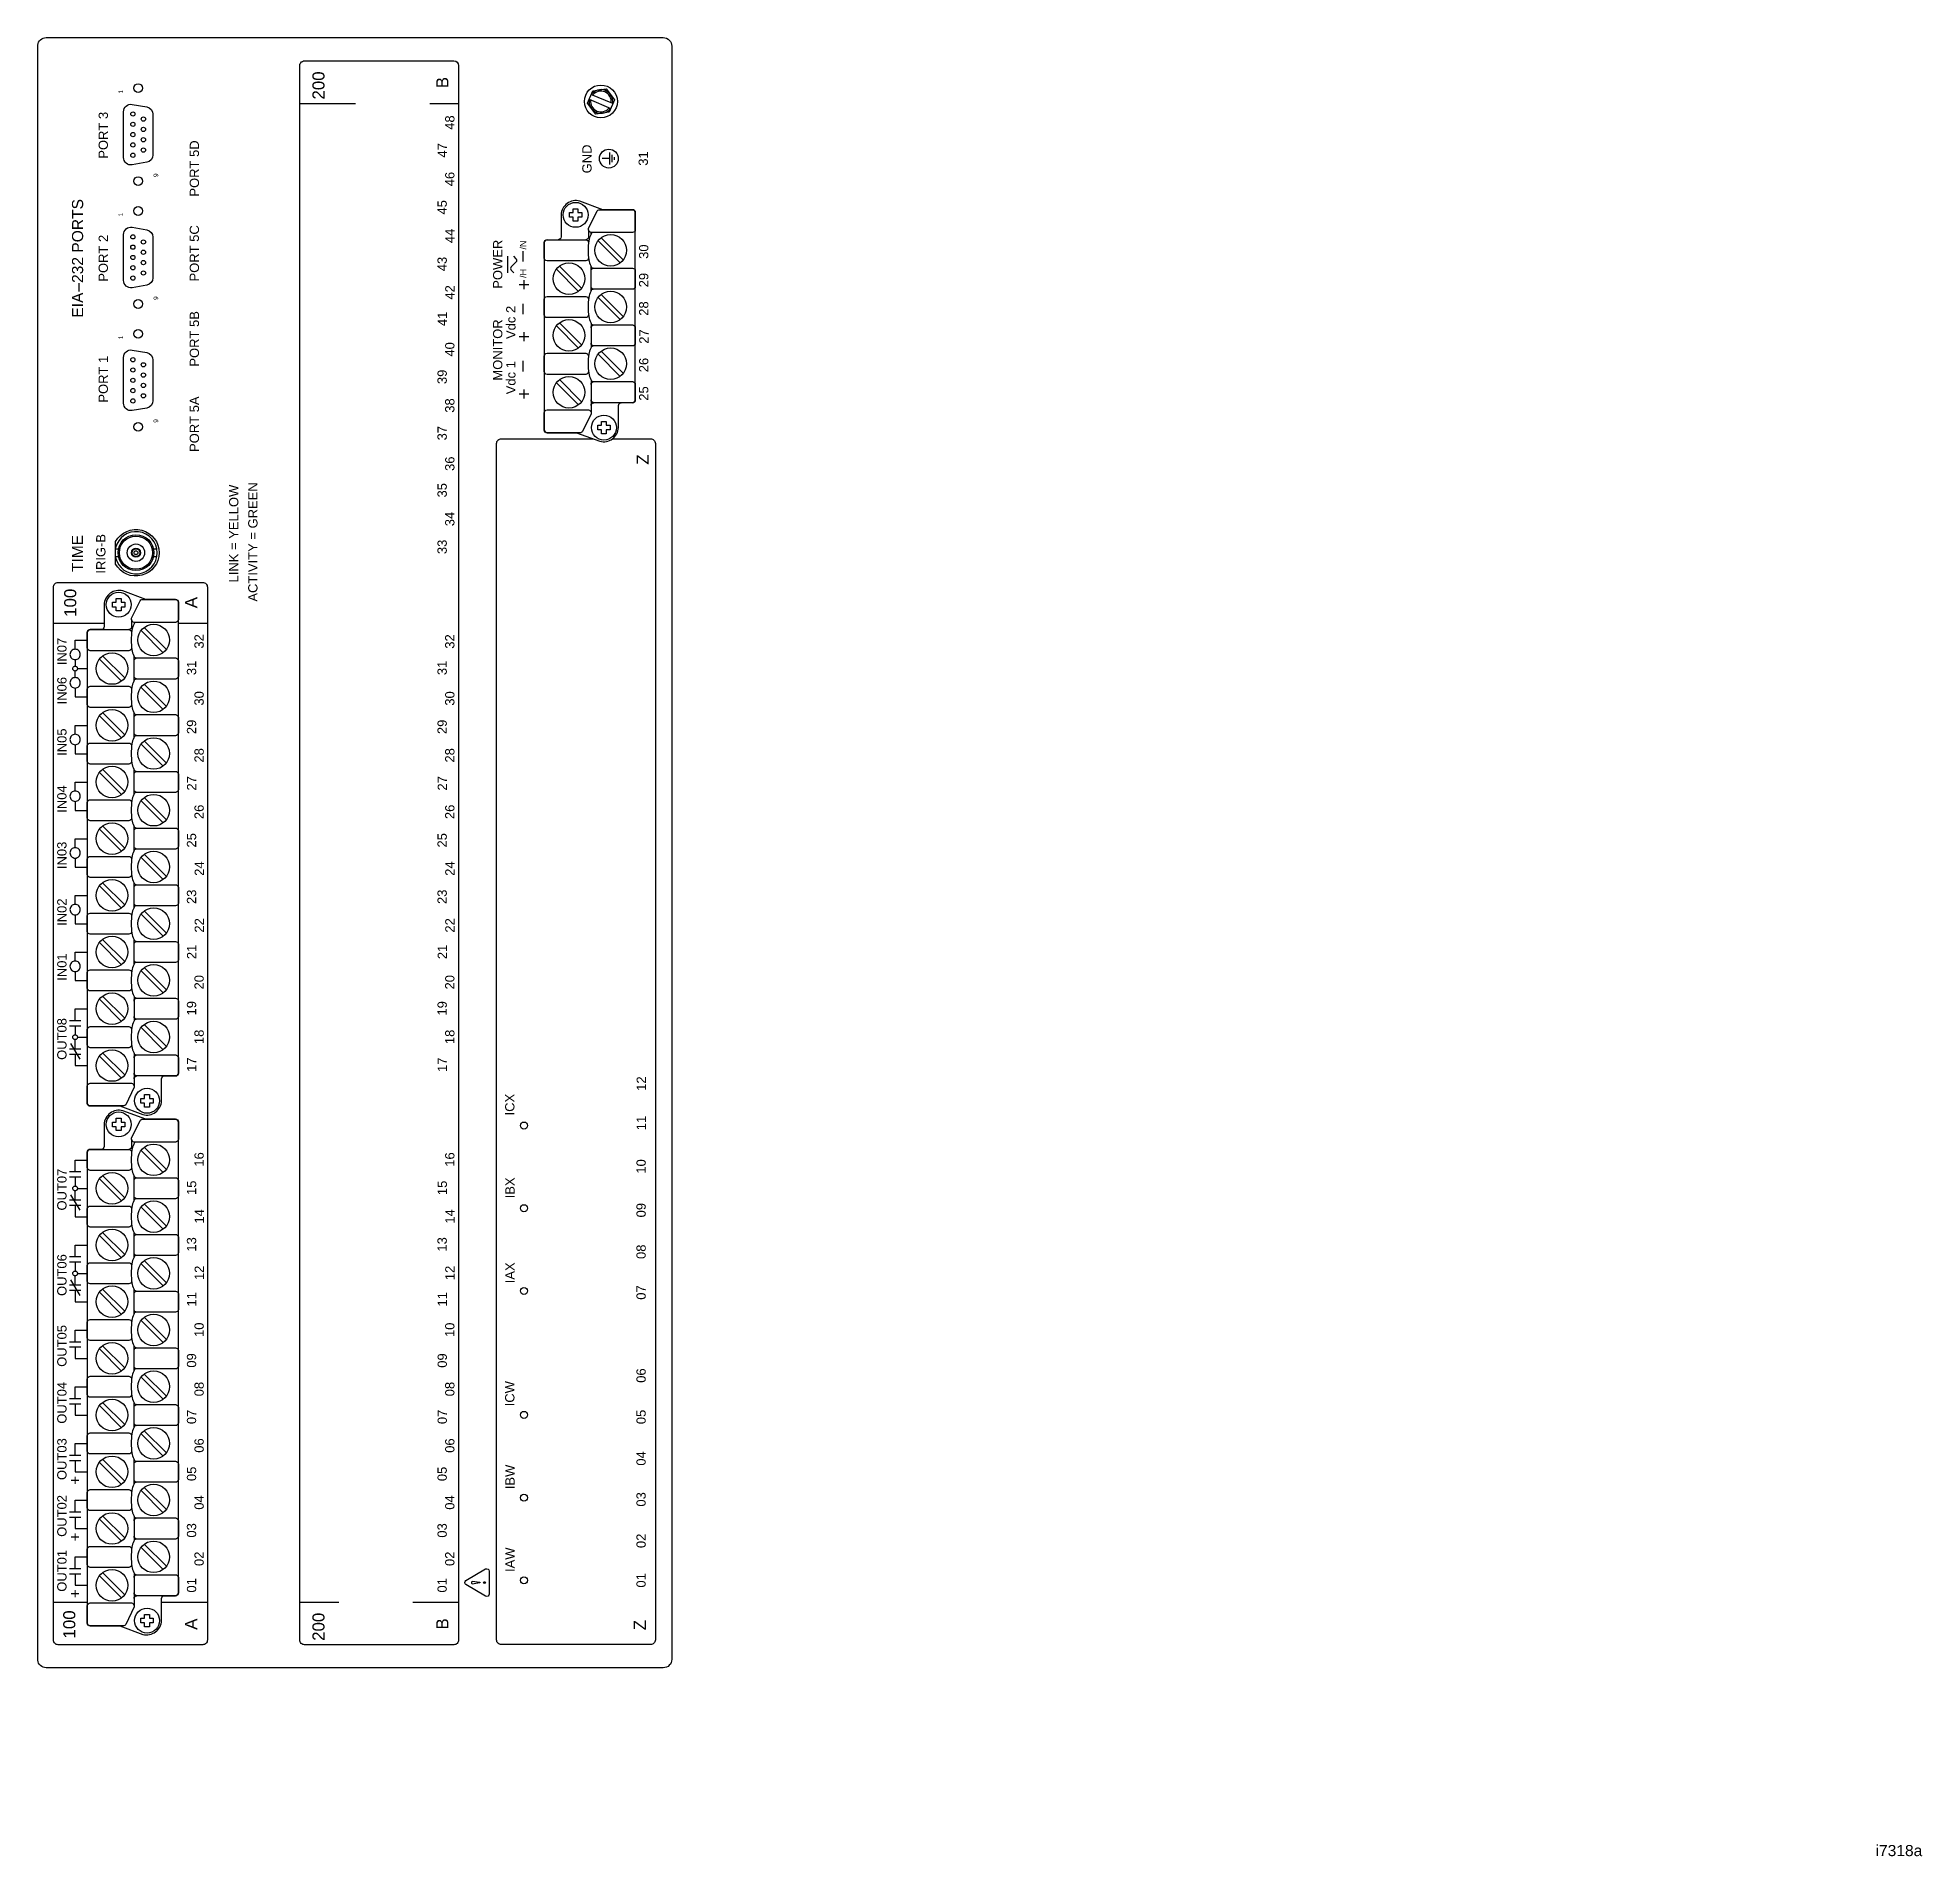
# Model space of a CAD drawing. Extents: x 1 to 47, y 1 to 35.
# Drawn here: x 27.06 to 47, y 1 to 20.24 of the extents above; entities that cross this region are included whole.
import ezdxf
from ezdxf.enums import TextEntityAlignment as Align

# ---------------------------------------------------------------- set-up
doc = ezdxf.new("R2010")
doc.units = 0
doc.header["$MEASUREMENT"] = 0
doc.layers.add('6.00_____[DWG]', color=7, linetype='CONTINUOUS')
doc.styles.add('Arial', font='arial.ttf')

msp = doc.modelspace()

# ---------------------------------------------------------------- texts
at = {"layer": '6.00_____[DWG]', "style": 'Arial'}
for s, height, p in [('200', 0.1278, (30.092, 19.588)), ('B', 0.128, (31.403, 19.708)), ('1', 0.0492, (27.961, 19.651)), ('PORT 3', 0.0983, (27.8, 18.962)), ('48', 0.0983, (31.467, 19.268)), ('PORT 5D', 0.0983, (28.764, 18.561)), ('47', 0.0983, (31.388, 18.974)), ('GND', 0.0983, (32.918, 18.807)), ('31', 0.0983, (33.514, 18.888)), ('9', 0.0492, (28.332, 18.768)), ('46', 0.0983, (31.467, 18.67)), ('232 PORTS', 0.118, (27.538, 17.647)), ('1', 0.0492, (27.961, 18.351)), ('45', 0.0983, (31.386, 18.371)), ('PORT 2', 0.0983, (27.8, 17.661)), ('PORT 5C', 0.0983, (28.764, 17.663)), ('44', 0.0983, (31.468, 18.068)), ('POWER', 0.0983, (31.974, 17.586)), ('/N', 0.0688, (32.228, 18.001)), ('–', 0.147, (32.246, 17.871)), ('30', 0.0983, (33.519, 17.902)), ('43', 0.0983, (31.386, 17.771)), ('/H', 0.0688, (32.228, 17.7)), ('–', 0.118, (27.538, 17.556)), ('42', 0.0983, (31.468, 17.471)), ('+', 0.147, (32.275, 17.57)), ('29', 0.0983, (33.519, 17.601)), ('EIA', 0.118, (27.538, 17.28)), ('9', 0.0492, (28.332, 17.468)), ('Vdc 2', 0.0983, (32.113, 17.054)), ('–', 0.147, (32.246, 17.315)), ('28', 0.0983, (33.519, 17.3)), ('PORT 5B', 0.0983, (28.764, 16.762)), ('41', 0.0983, (31.388, 17.191)), ('MONITOR', 0.0983, (31.974, 16.614)), ('1', 0.0492, (27.961, 17.051)), ('40', 0.0983, (31.467, 16.868)), ('+', 0.147, (32.275, 17.018)), ('27', 0.0983, (33.521, 17.004)), ('PORT 1', 0.0983, (27.8, 16.381)), ('Vdc 1', 0.0983, (32.113, 16.469)), ('–', 0.147, (32.246, 16.71)), ('26', 0.0983, (33.519, 16.702)), ('39', 0.0983, (31.386, 16.577)), ('PORT 5A', 0.0983, (28.764, 15.859)), ('38', 0.0983, (31.467, 16.274)), ('+', 0.147, (32.275, 16.413)), ('25', 0.0983, (33.519, 16.401)), ('9', 0.0492, (28.332, 16.168)), ('37', 0.0983, (31.386, 15.981)), ('36', 0.0983, (31.467, 15.658)), ('Z', 0.128, (33.524, 15.724)), ('LINK = YELLOW', 0.09833, (29.181, 14.478)), ('ACTIVITY = GREEN', 0.09833, (29.383, 14.275)), ('35', 0.0983, (31.386, 15.377)), ('34', 0.0983, (31.467, 15.073)), ('TIME', 0.118, (27.537, 14.588)), ('IRIG-B', 0.0983, (27.774, 14.571)), ('33', 0.0983, (31.386, 14.778)), ('100', 0.1278, (27.465, 14.114)), ('A', 0.128, (28.745, 14.205)), ('IN07', 0.0983, (27.362, 13.602)), ('32', 0.0983, (28.814, 13.778)), ('32', 0.0983, (31.467, 13.777)), ('31', 0.0983, (28.734, 13.497)), ('31', 0.0983, (31.386, 13.497)), ('IN06', 0.0983, (27.362, 13.188)), ('30', 0.0983, (28.814, 13.175)), ('30', 0.0983, (31.467, 13.174)), ('29', 0.0983, (28.734, 12.873)), ('29', 0.0983, (31.386, 12.873)), ('IN05', 0.0983, (27.362, 12.643)), ('28', 0.0983, (28.814, 12.572)), ('28', 0.0983, (31.467, 12.572)), ('27', 0.0983, (28.735, 12.276)), ('27', 0.0983, (31.388, 12.276)), ('IN04', 0.0983, (27.362, 12.041)), ('26', 0.0983, (28.814, 11.974)), ('26', 0.0983, (31.467, 11.974)), ('25', 0.0983, (28.734, 11.673)), ('25', 0.0983, (31.386, 11.673)), ('IN03', 0.0983, (27.362, 11.445)), ('24', 0.0983, (28.816, 11.374)), ('24', 0.0983, (31.468, 11.374)), ('23', 0.0983, (28.734, 11.075)), ('23', 0.0983, (31.386, 11.075)), ('IN02', 0.0983, (27.362, 10.844)), ('22', 0.0983, (28.816, 10.773)), ('22', 0.0983, (31.468, 10.773)), ('21', 0.0983, (28.735, 10.492)), ('21', 0.0983, (31.388, 10.492)), ('IN01', 0.0983, (27.362, 10.263)), ('20', 0.0983, (28.814, 10.171)), ('20', 0.0983, (31.467, 10.171)), ('19', 0.0983, (28.734, 9.896)), ('19', 0.0983, (31.386, 9.895)), ('OUT08', 0.0983, (27.362, 9.426)), ('18', 0.0983, (28.814, 9.593)), ('18', 0.0983, (31.467, 9.593)), ('17', 0.0983, (28.735, 9.299)), ('17', 0.0983, (31.388, 9.298)), ('12', 0.0983, (33.493, 9.099)), ('ICX', 0.0983, (32.102, 8.838)), ('11', 0.0983, (33.493, 8.681)), ('16', 0.0983, (28.814, 8.296)), ('16', 0.0983, (31.467, 8.295)), ('OUT07', 0.0983, (27.362, 7.832)), ('IBX', 0.0983, (32.104, 7.961)), ('10', 0.0983, (33.491, 8.222)), ('15', 0.0983, (28.734, 7.996)), ('15', 0.0983, (31.387, 7.995)), ('14', 0.0983, (28.816, 7.694)), ('14', 0.0983, (31.468, 7.693)), ('09', 0.0983, (33.491, 7.759)), ('13', 0.0983, (28.734, 7.397)), ('13', 0.0983, (31.386, 7.397)), ('08', 0.0983, (33.491, 7.319)), ('OUT06', 0.0983, (27.362, 6.928)), ('12', 0.0983, (28.816, 7.096)), ('12', 0.0983, (31.468, 7.095)), ('IAX', 0.0983, (32.104, 7.062)), ('07', 0.0983, (33.491, 6.888)), ('11', 0.0983, (28.735, 6.816)), ('11', 0.0983, (31.388, 6.816)), ('OUT05', 0.0983, (27.362, 6.178)), ('10', 0.0983, (28.814, 6.494)), ('10', 0.0983, (31.467, 6.493)), ('09', 0.0983, (28.734, 6.169)), ('09', 0.0983, (31.387, 6.168)), ('OUT04', 0.0983, (27.362, 5.576)), ('08', 0.0983, (28.814, 5.866)), ('08', 0.0983, (31.467, 5.866)), ('ICW', 0.0983, (32.102, 5.76)), ('06', 0.0983, (33.491, 6.009)), ('07', 0.0983, (28.734, 5.572)), ('07', 0.0983, (31.387, 5.572)), ('05', 0.0983, (33.491, 5.571)), ('OUT03', 0.0983, (27.362, 4.98)), ('06', 0.0983, (28.814, 5.269)), ('06', 0.0983, (31.467, 5.268)), ('04', 0.0983, (33.491, 5.132)), ('+', 0.118, (27.51, 4.929)), ('05', 0.0983, (28.734, 4.969)), ('05', 0.0983, (31.386, 4.968)), ('IBW', 0.0983, (32.104, 4.883)), ('OUT02', 0.0983, (27.362, 4.379)), ('04', 0.0983, (28.814, 4.666)), ('04', 0.0983, (31.467, 4.666)), ('03', 0.0983, (33.491, 4.699)), ('+', 0.118, (27.51, 4.329)), ('03', 0.0983, (28.734, 4.371)), ('03', 0.0983, (31.386, 4.37)), ('02', 0.0983, (33.491, 4.26)), ('OUT01', 0.0983, (27.362, 3.798)), ('02', 0.0983, (28.814, 4.07)), ('02', 0.0983, (31.467, 4.07)), ('IAW', 0.0983, (32.104, 4.007)), ('+', 0.118, (27.51, 3.729)), ('01', 0.0983, (28.734, 3.789)), ('01', 0.0983, (31.386, 3.789)), ('01', 0.0983, (33.491, 3.842)), ('100', 0.1278, (27.455, 3.303)), ('A', 0.128, (28.745, 3.395)), ('200', 0.1278, (30.092, 3.278)), ('B', 0.128, (31.403, 3.398)), ('Z', 0.128, (33.493, 3.39))]:
    msp.add_text(s, height=height, rotation=90, dxfattribs=at).set_placement(p)
msp.add_text('i7318a', height=0.118, dxfattribs=at).set_placement((47, 1), align=Align.RIGHT)

# ---------------------------------------------------------------- linework, layer by layer
at = {"layer": '6.00_____[DWG]'}
for points in [[(32.35, 2.993), (27.147, 2.993, -0.377161), (27.057, 3.073), (27.057, 20.163, -0.377157), (27.147, 20.243), (32.179, 20.243), (33.677, 20.243, -0.414213), (33.767, 20.153), (33.767, 3.083, -0.414213), (33.677, 2.993)], [(29.831, 3.287), (29.831, 19.947, -0.468367), (29.891, 19.997), (31.461, 19.997, -0.414132), (31.511, 19.947), (31.511, 3.287, -0.414214), (31.461, 3.237), (29.881, 3.237, -0.414287)], [(27.965, 18.975), (27.965, 19.459, -0.46318), (28.057, 19.537), (28.211, 19.51, -0.363045), (28.276, 19.432), (28.276, 19.002, -0.360245), (28.211, 18.924), (28.057, 18.897, -0.463312)], [(33.381, 18.395), (33.381, 18.211, -0.414214), (33.351, 18.181), (32.914, 18.181, -0.390527), (32.886, 18.211), (32.886, 18.223), (32.976, 18.409, -0.241514), (32.996, 18.422), (33.351, 18.422, -0.422157)], [(27.965, 17.675), (27.965, 18.159, -0.46318), (28.057, 18.237), (28.211, 18.21, -0.363045), (28.276, 18.132), (28.276, 17.702, -0.360245), (28.211, 17.624), (28.057, 17.597, -0.463312)], [(27.965, 16.375), (27.965, 16.859, -0.46318), (28.057, 16.937), (28.211, 16.91, -0.363045), (28.276, 16.832), (28.276, 16.402, -0.360245), (28.211, 16.324), (28.057, 16.297, -0.463312)], [(27.881, 14.673), (27.881, 14.912, -3.864645)], [(28.516, 9.256, 0.414213), (28.546, 9.286), (28.546, 14.267, 0.414214), (28.516, 14.297), (28.203, 14.297), (27.958, 14.388, 0.480048), (27.76, 14.243), (27.76, 14.009, -0.414214), (27.73, 13.979), (27.612, 13.979, 0.414212), (27.582, 13.949), (27.582, 13.949), (27.582, 8.968, 0.414215), (27.612, 8.938), (27.925, 8.938), (28.17, 8.847, 0.47859), (28.368, 8.992), (28.368, 9.226, -0.414214), (28.398, 9.256)], [(28.546, 14.271), (28.546, 14.086, -0.414214), (28.516, 14.056), (28.079, 14.056, -0.390527), (28.051, 14.086), (28.051, 14.099), (28.141, 14.285, -0.241514), (28.16, 14.297), (28.516, 14.297, -0.422157)], [(28.516, 3.756, 0.414213), (28.546, 3.786), (28.546, 8.767, 0.414214), (28.516, 8.797), (28.203, 8.797), (27.958, 8.888, 0.480048), (27.76, 8.743), (27.76, 8.509, -0.414214), (27.73, 8.479), (27.612, 8.479, 0.414212), (27.582, 8.449), (27.582, 8.449), (27.582, 3.468, 0.414215), (27.612, 3.438), (27.925, 3.438), (28.17, 3.347, 0.47859), (28.368, 3.492), (28.368, 3.726, -0.414214), (28.398, 3.756)], [(28.546, 8.771), (28.546, 8.586, -0.414214), (28.516, 8.556), (28.079, 8.556, -0.390527), (28.051, 8.586), (28.051, 8.599), (28.141, 8.785, -0.241514), (28.16, 8.797), (28.516, 8.797, -0.422157)], [(31.588, 3.916), (31.797, 4.039, -0.555022), (31.835, 4.016), (31.835, 3.774, -0.555022), (31.797, 3.751), (31.588, 3.873, -0.531445)], [(31.656, 3.878, -0.299493), (31.656, 3.911), (31.734, 3.898), (31.735, 3.897), (31.735, 3.892), (31.734, 3.891), (31.656, 3.878)]]:
    msp.add_lwpolyline(points, format="xyb", close=True, dxfattribs=at)
for points in [[(29.831, 19.547), (30.42, 19.547)], [(31.206, 19.547), (31.511, 19.547)], [(32.892, 19.591), (33.123, 19.495)], [(33.143, 19.545), (32.912, 19.64)], [(33.111, 18.963), (33.031, 18.963)], [(33.111, 18.902), (33.111, 19.026)], [(33.136, 18.925), (33.136, 19.004)], [(33.161, 18.95), (33.161, 18.978)], [(32.912, 18.181), (32.912, 18.164)], [(32.987, 18.093), (33.221, 17.859)], [(33.02, 18.126), (33.254, 17.892)], [(32.033, 17.754), (32.033, 17.931)], [(32.546, 17.792), (32.78, 17.558)], [(32.579, 17.826), (32.813, 17.591)], [(32.913, 17.565), (32.913, 17.82)], [(32.987, 17.493), (33.221, 17.259)], [(33.02, 17.526), (33.254, 17.292)], [(32.546, 17.192), (32.78, 16.958)], [(32.579, 17.226), (32.813, 16.991)], [(32.913, 17.22), (32.913, 16.965)], [(32.987, 16.892), (33.221, 16.658)], [(33.02, 16.926), (33.254, 16.691)], [(32.546, 16.591), (32.78, 16.357)], [(32.579, 16.625), (32.813, 16.391)], [(27.911, 14.832), (27.881, 14.832)], [(28.316, 14.832), (28.283, 14.832)], [(27.881, 14.754), (27.911, 14.754)], [(28.283, 14.754), (28.316, 14.754)], [(28.803, 14.477), (28.813, 14.476), (28.823, 14.473), (28.831, 14.469), (28.839, 14.463), (28.845, 14.455), (28.849, 14.447), (28.852, 14.437), (28.853, 14.427), (28.853, 3.287), (28.852, 3.277), (28.849, 3.268), (28.845, 3.259), (28.839, 3.252), (28.831, 3.246), (28.823, 3.241), (28.813, 3.238), (28.803, 3.237), (27.273, 3.237), (27.263, 3.238), (27.254, 3.241), (27.245, 3.246), (27.238, 3.252), (27.232, 3.259), (27.227, 3.268), (27.224, 3.277), (27.223, 3.287), (27.223, 14.427), (27.224, 14.437), (27.227, 14.447), (27.232, 14.455), (27.238, 14.463), (27.245, 14.469), (27.254, 14.473), (27.263, 14.476), (27.273, 14.477), (28.803, 14.477)], [(27.223, 14.048), (27.76, 14.048)], [(28.077, 14.057), (28.077, 14.04)], [(28.151, 13.968), (28.386, 13.734)], [(28.185, 14.002), (28.419, 13.767)], [(28.546, 14.048), (28.853, 14.048)], [(27.453, 13.771), (27.453, 13.866), (27.582, 13.866)], [(27.453, 13.661), (27.453, 13.591)], [(27.478, 13.566), (27.582, 13.566)], [(27.71, 13.667), (27.945, 13.433)], [(27.744, 13.701), (27.978, 13.467)], [(28.077, 13.441), (28.077, 13.696)], [(27.453, 13.471), (27.453, 13.541)], [(28.151, 13.368), (28.386, 13.134)], [(28.185, 13.402), (28.419, 13.167)], [(27.453, 13.361), (27.453, 13.266), (27.582, 13.266)], [(27.453, 12.871), (27.453, 12.966), (27.582, 12.966)], [(27.71, 13.067), (27.945, 12.833)], [(27.744, 13.101), (27.978, 12.867)], [(28.077, 12.841), (28.077, 13.096)], [(28.151, 12.768), (28.386, 12.534)], [(28.185, 12.802), (28.419, 12.567)], [(27.453, 12.761), (27.453, 12.666), (27.582, 12.666)], [(27.453, 12.271), (27.453, 12.366), (27.582, 12.366)], [(27.71, 12.467), (27.945, 12.233)], [(27.744, 12.501), (27.978, 12.267)], [(28.077, 12.241), (28.077, 12.496)], [(28.151, 12.168), (28.386, 11.934)], [(28.185, 12.202), (28.419, 11.967)], [(27.453, 12.161), (27.453, 12.066), (27.582, 12.066)], [(27.71, 11.867), (27.945, 11.633)], [(27.744, 11.901), (27.978, 11.667)], [(28.077, 11.641), (28.077, 11.896)], [(27.453, 11.671), (27.453, 11.766), (27.582, 11.766)], [(28.151, 11.568), (28.386, 11.334)], [(28.185, 11.602), (28.419, 11.367)], [(27.453, 11.561), (27.453, 11.466), (27.582, 11.466)], [(27.71, 11.267), (27.945, 11.033)], [(27.744, 11.301), (27.978, 11.067)], [(28.077, 11.041), (28.077, 11.296)], [(27.453, 11.071), (27.453, 11.166), (27.582, 11.166)], [(28.185, 11.002), (28.419, 10.767)], [(27.453, 10.961), (27.453, 10.866), (27.582, 10.866)], [(28.151, 10.968), (28.386, 10.734)], [(27.71, 10.667), (27.945, 10.433)], [(27.744, 10.701), (27.978, 10.467)], [(28.077, 10.441), (28.077, 10.696)], [(27.453, 10.471), (27.453, 10.566), (27.582, 10.566)], [(28.185, 10.402), (28.419, 10.167)], [(27.453, 10.361), (27.453, 10.266), (27.582, 10.266)], [(28.151, 10.368), (28.386, 10.134)], [(27.71, 10.067), (27.945, 9.833)], [(27.744, 10.101), (27.978, 9.867)], [(28.077, 10.096), (28.077, 9.84)], [(27.393, 9.844), (27.513, 9.844)], [(27.393, 9.788), (27.513, 9.788)], [(27.453, 9.844), (27.453, 9.966), (27.582, 9.966)], [(27.453, 9.788), (27.453, 9.691)], [(28.185, 9.801), (28.419, 9.567)], [(27.403, 9.599), (27.503, 9.434)], [(27.453, 9.544), (27.453, 9.641)], [(27.478, 9.666), (27.582, 9.666)], [(28.151, 9.767), (28.386, 9.533)], [(27.393, 9.544), (27.513, 9.544)], [(27.393, 9.488), (27.513, 9.488)], [(27.453, 9.488), (27.453, 9.366), (27.582, 9.366)], [(27.71, 9.467), (27.945, 9.233)], [(27.744, 9.5), (27.978, 9.266)], [(28.077, 8.557), (28.077, 8.54)], [(28.151, 8.468), (28.386, 8.234)], [(28.185, 8.502), (28.419, 8.267)], [(27.393, 8.244), (27.513, 8.244)], [(27.393, 8.188), (27.513, 8.188)], [(27.453, 8.244), (27.453, 8.366), (27.582, 8.366)], [(27.453, 8.188), (27.453, 8.091)], [(27.744, 8.201), (27.978, 7.967)], [(28.077, 7.941), (28.077, 8.196)], [(27.403, 7.999), (27.503, 7.834)], [(27.453, 7.944), (27.453, 8.041)], [(27.478, 8.066), (27.582, 8.066)], [(27.71, 8.168), (27.945, 7.933)], [(27.393, 7.944), (27.513, 7.944)], [(27.393, 7.888), (27.513, 7.888)], [(27.453, 7.888), (27.453, 7.766), (27.582, 7.766)], [(28.151, 7.868), (28.386, 7.634)], [(28.185, 7.902), (28.419, 7.667)], [(27.744, 7.601), (27.978, 7.367)], [(28.077, 7.341), (28.077, 7.596)], [(27.453, 7.344), (27.453, 7.466), (27.582, 7.466)], [(27.71, 7.568), (27.945, 7.333)], [(27.393, 7.344), (27.513, 7.344)], [(27.393, 7.288), (27.513, 7.288)], [(27.453, 7.288), (27.453, 7.191)], [(28.151, 7.268), (28.386, 7.034)], [(28.185, 7.302), (28.419, 7.067)], [(27.393, 7.044), (27.513, 7.044)], [(27.393, 6.988), (27.513, 6.988)], [(27.403, 7.099), (27.503, 6.934)], [(27.453, 7.044), (27.453, 7.141)], [(27.453, 6.988), (27.453, 6.866), (27.582, 6.866)], [(27.478, 7.166), (27.582, 7.166)], [(27.744, 7.001), (27.978, 6.767)], [(28.077, 6.741), (28.077, 6.996)], [(27.71, 6.967), (27.945, 6.733)], [(28.151, 6.668), (28.386, 6.434)], [(28.185, 6.702), (28.419, 6.467)], [(27.393, 6.444), (27.513, 6.444)], [(27.393, 6.388), (27.513, 6.388)], [(27.453, 6.444), (27.453, 6.566), (27.582, 6.566)], [(27.453, 6.388), (27.453, 6.266), (27.582, 6.266)], [(27.744, 6.401), (27.978, 6.167)], [(28.077, 6.141), (28.077, 6.396)], [(27.71, 6.367), (27.945, 6.133)], [(28.151, 6.068), (28.386, 5.834)], [(28.185, 6.102), (28.419, 5.867)], [(27.393, 5.844), (27.513, 5.844)], [(27.393, 5.788), (27.513, 5.788)], [(27.453, 5.844), (27.453, 5.966), (27.582, 5.966)], [(27.453, 5.788), (27.453, 5.666), (27.582, 5.666)], [(27.744, 5.801), (27.978, 5.567)], [(28.077, 5.541), (28.077, 5.796)], [(27.71, 5.767), (27.945, 5.533)], [(28.151, 5.468), (28.386, 5.234)], [(28.185, 5.502), (28.419, 5.267)], [(27.393, 5.244), (27.513, 5.244)], [(27.393, 5.188), (27.513, 5.188)], [(27.453, 5.244), (27.453, 5.366), (27.582, 5.366)], [(27.453, 5.188), (27.453, 5.066), (27.582, 5.066)], [(27.744, 5.201), (27.978, 4.967)], [(28.077, 4.941), (28.077, 5.196)], [(27.71, 5.167), (27.945, 4.933)], [(28.151, 4.868), (28.386, 4.634)], [(28.185, 4.902), (28.419, 4.667)], [(27.393, 4.644), (27.513, 4.644)], [(27.393, 4.588), (27.513, 4.588)], [(27.453, 4.644), (27.453, 4.766), (27.582, 4.766)], [(27.453, 4.588), (27.453, 4.466), (27.582, 4.466)], [(27.744, 4.601), (27.978, 4.367)], [(28.077, 4.596), (28.077, 4.34)], [(27.71, 4.567), (27.945, 4.333)], [(28.151, 4.267), (28.386, 4.033)], [(28.185, 4.301), (28.419, 4.067)], [(27.393, 4.044), (27.513, 4.044)], [(27.453, 4.044), (27.453, 4.166), (27.582, 4.166)], [(27.744, 4), (27.978, 3.766)], [(27.393, 3.988), (27.513, 3.988)], [(27.453, 3.988), (27.453, 3.866), (27.582, 3.866)], [(27.71, 3.967), (27.945, 3.733)], [(27.223, 3.687), (27.582, 3.687)], [(28.368, 3.687), (28.853, 3.687)], [(29.831, 3.687), (30.242, 3.687)], [(31.028, 3.687), (31.511, 3.687)]]:
    msp.add_lwpolyline(points, dxfattribs=at)
for points in [[(32.962, 19.434), (32.874, 19.549), (32.93, 19.682), (33.073, 19.701), (33.161, 19.586), (33.105, 19.453)], [(32.724, 18.343), (32.684, 18.343), (32.684, 18.393), (32.724, 18.393), (32.724, 18.433), (32.774, 18.433), (32.774, 18.393), (32.814, 18.393), (32.814, 18.343), (32.774, 18.343), (32.774, 18.302), (32.724, 18.302)], [(33.024, 16.092), (32.984, 16.092), (32.984, 16.142), (33.024, 16.142), (33.024, 16.182), (33.074, 16.182), (33.074, 16.142), (33.114, 16.142), (33.114, 16.092), (33.074, 16.092), (33.074, 16.052), (33.024, 16.052)], [(27.889, 14.218), (27.849, 14.218), (27.849, 14.268), (27.889, 14.268), (27.889, 14.308), (27.939, 14.308), (27.939, 14.268), (27.979, 14.268), (27.979, 14.218), (27.939, 14.218), (27.939, 14.178), (27.889, 14.178)], [(27.508, 13.716), (27.507, 13.727), (27.504, 13.738), (27.499, 13.747), (27.492, 13.755), (27.484, 13.762), (27.475, 13.767), (27.464, 13.77), (27.453, 13.771), (27.442, 13.77), (27.432, 13.767), (27.422, 13.762), (27.414, 13.755), (27.408, 13.747), (27.403, 13.738), (27.399, 13.727), (27.398, 13.716), (27.399, 13.705), (27.403, 13.695), (27.408, 13.685), (27.414, 13.677), (27.422, 13.671), (27.432, 13.666), (27.442, 13.662), (27.453, 13.661), (27.464, 13.662), (27.475, 13.666), (27.484, 13.671), (27.492, 13.677), (27.499, 13.685), (27.504, 13.695), (27.507, 13.705)], [(27.453, 13.541), (27.448, 13.542), (27.444, 13.543), (27.439, 13.546), (27.436, 13.549), (27.433, 13.552), (27.43, 13.557), (27.429, 13.561), (27.428, 13.566), (27.429, 13.571), (27.43, 13.576), (27.433, 13.58), (27.436, 13.584), (27.439, 13.587), (27.444, 13.589), (27.448, 13.591), (27.453, 13.591), (27.458, 13.591), (27.463, 13.589), (27.467, 13.587), (27.471, 13.584), (27.474, 13.58), (27.476, 13.576), (27.478, 13.571), (27.478, 13.566), (27.478, 13.561), (27.476, 13.557), (27.474, 13.552), (27.471, 13.549), (27.467, 13.546), (27.463, 13.543), (27.458, 13.542)], [(27.508, 13.416), (27.507, 13.427), (27.504, 13.438), (27.499, 13.447), (27.492, 13.455), (27.484, 13.462), (27.475, 13.467), (27.464, 13.47), (27.453, 13.471), (27.442, 13.47), (27.432, 13.467), (27.422, 13.462), (27.414, 13.455), (27.408, 13.447), (27.403, 13.438), (27.399, 13.427), (27.398, 13.416), (27.399, 13.405), (27.403, 13.395), (27.408, 13.385), (27.414, 13.377), (27.422, 13.371), (27.432, 13.366), (27.442, 13.362), (27.453, 13.361), (27.464, 13.362), (27.475, 13.366), (27.484, 13.371), (27.492, 13.377), (27.499, 13.385), (27.504, 13.395), (27.507, 13.405)], [(27.508, 12.816), (27.507, 12.827), (27.504, 12.838), (27.499, 12.847), (27.492, 12.855), (27.484, 12.862), (27.475, 12.867), (27.464, 12.87), (27.453, 12.871), (27.442, 12.87), (27.432, 12.867), (27.422, 12.862), (27.414, 12.855), (27.408, 12.847), (27.403, 12.838), (27.399, 12.827), (27.398, 12.816), (27.399, 12.805), (27.403, 12.795), (27.408, 12.785), (27.414, 12.777), (27.422, 12.771), (27.432, 12.766), (27.442, 12.762), (27.453, 12.761), (27.464, 12.762), (27.475, 12.766), (27.484, 12.771), (27.492, 12.777), (27.499, 12.785), (27.504, 12.795), (27.507, 12.805)], [(27.508, 12.216), (27.507, 12.227), (27.504, 12.238), (27.499, 12.247), (27.492, 12.255), (27.484, 12.262), (27.475, 12.267), (27.464, 12.27), (27.453, 12.271), (27.442, 12.27), (27.432, 12.267), (27.422, 12.262), (27.414, 12.255), (27.408, 12.247), (27.403, 12.238), (27.399, 12.227), (27.398, 12.216), (27.399, 12.205), (27.403, 12.195), (27.408, 12.185), (27.414, 12.177), (27.422, 12.171), (27.432, 12.166), (27.442, 12.162), (27.453, 12.161), (27.464, 12.162), (27.475, 12.166), (27.484, 12.171), (27.492, 12.177), (27.499, 12.185), (27.504, 12.195), (27.507, 12.205)], [(27.508, 11.616), (27.507, 11.627), (27.504, 11.638), (27.499, 11.647), (27.492, 11.655), (27.484, 11.662), (27.475, 11.667), (27.464, 11.67), (27.453, 11.671), (27.442, 11.67), (27.432, 11.667), (27.422, 11.662), (27.414, 11.655), (27.408, 11.647), (27.403, 11.638), (27.399, 11.627), (27.398, 11.616), (27.399, 11.605), (27.403, 11.595), (27.408, 11.585), (27.414, 11.577), (27.422, 11.571), (27.432, 11.566), (27.442, 11.562), (27.453, 11.561), (27.464, 11.562), (27.475, 11.566), (27.484, 11.571), (27.492, 11.577), (27.499, 11.585), (27.504, 11.595), (27.507, 11.605)], [(27.508, 11.016), (27.507, 11.027), (27.504, 11.038), (27.499, 11.047), (27.492, 11.055), (27.484, 11.062), (27.475, 11.067), (27.464, 11.07), (27.453, 11.071), (27.442, 11.07), (27.432, 11.067), (27.422, 11.062), (27.414, 11.055), (27.408, 11.047), (27.403, 11.038), (27.399, 11.027), (27.398, 11.016), (27.399, 11.005), (27.403, 10.995), (27.408, 10.985), (27.414, 10.977), (27.422, 10.971), (27.432, 10.966), (27.442, 10.962), (27.453, 10.961), (27.464, 10.962), (27.475, 10.966), (27.484, 10.971), (27.492, 10.977), (27.499, 10.985), (27.504, 10.995), (27.507, 11.005)], [(27.508, 10.416), (27.507, 10.427), (27.504, 10.438), (27.499, 10.447), (27.492, 10.455), (27.484, 10.462), (27.475, 10.467), (27.464, 10.47), (27.453, 10.471), (27.442, 10.47), (27.432, 10.467), (27.422, 10.462), (27.414, 10.455), (27.408, 10.447), (27.403, 10.438), (27.399, 10.427), (27.398, 10.416), (27.399, 10.405), (27.403, 10.395), (27.408, 10.385), (27.414, 10.377), (27.422, 10.371), (27.432, 10.366), (27.442, 10.362), (27.453, 10.361), (27.464, 10.362), (27.475, 10.366), (27.484, 10.371), (27.492, 10.377), (27.499, 10.385), (27.504, 10.395), (27.507, 10.405)], [(27.453, 9.641), (27.448, 9.642), (27.444, 9.643), (27.439, 9.646), (27.436, 9.649), (27.433, 9.652), (27.43, 9.657), (27.429, 9.661), (27.428, 9.666), (27.429, 9.671), (27.43, 9.676), (27.433, 9.68), (27.436, 9.684), (27.439, 9.687), (27.444, 9.689), (27.448, 9.691), (27.453, 9.691), (27.458, 9.691), (27.463, 9.689), (27.467, 9.687), (27.471, 9.684), (27.474, 9.68), (27.476, 9.676), (27.478, 9.671), (27.478, 9.666), (27.478, 9.661), (27.476, 9.657), (27.474, 9.652), (27.471, 9.649), (27.467, 9.646), (27.463, 9.643), (27.458, 9.642)], [(28.189, 8.968), (28.149, 8.968), (28.149, 9.018), (28.189, 9.018), (28.189, 9.058), (28.239, 9.058), (28.239, 9.018), (28.279, 9.018), (28.279, 8.968), (28.239, 8.968), (28.239, 8.927), (28.189, 8.927)], [(27.889, 8.718), (27.849, 8.718), (27.849, 8.768), (27.889, 8.768), (27.889, 8.808), (27.939, 8.808), (27.939, 8.768), (27.979, 8.768), (27.979, 8.718), (27.939, 8.718), (27.939, 8.678), (27.889, 8.678)], [(27.453, 8.041), (27.448, 8.042), (27.444, 8.043), (27.439, 8.046), (27.436, 8.049), (27.433, 8.052), (27.43, 8.057), (27.429, 8.061), (27.428, 8.066), (27.429, 8.071), (27.43, 8.076), (27.433, 8.08), (27.436, 8.084), (27.439, 8.087), (27.444, 8.089), (27.448, 8.091), (27.453, 8.091), (27.458, 8.091), (27.463, 8.089), (27.467, 8.087), (27.471, 8.084), (27.474, 8.08), (27.476, 8.076), (27.478, 8.071), (27.478, 8.066), (27.478, 8.061), (27.476, 8.057), (27.474, 8.052), (27.471, 8.049), (27.467, 8.046), (27.463, 8.043), (27.458, 8.042)], [(27.453, 7.141), (27.448, 7.142), (27.444, 7.143), (27.439, 7.146), (27.436, 7.149), (27.433, 7.152), (27.43, 7.157), (27.429, 7.161), (27.428, 7.166), (27.429, 7.171), (27.43, 7.176), (27.433, 7.18), (27.436, 7.184), (27.439, 7.187), (27.444, 7.189), (27.448, 7.191), (27.453, 7.191), (27.458, 7.191), (27.463, 7.189), (27.467, 7.187), (27.471, 7.184), (27.474, 7.18), (27.476, 7.176), (27.478, 7.171), (27.478, 7.166), (27.478, 7.161), (27.476, 7.157), (27.474, 7.152), (27.471, 7.149), (27.467, 7.146), (27.463, 7.143), (27.458, 7.142)], [(28.189, 3.468), (28.149, 3.468), (28.149, 3.518), (28.189, 3.518), (28.189, 3.558), (28.239, 3.558), (28.239, 3.518), (28.279, 3.518), (28.279, 3.468), (28.239, 3.468), (28.239, 3.427), (28.189, 3.427)]]:
    msp.add_lwpolyline(points, close=True, dxfattribs=at)
for points in [[(32.894, 19.589, 0.802175), (33.12, 19.496, 0.802175)], [(32.908, 19.584, 0.779376), (33.105, 19.502)], [(33.14, 19.546, 0.802179), (32.914, 19.64)], [(33.126, 19.552, 0.776676), (32.929, 19.633)], [(33.351, 16.38, 0.414213), (33.381, 16.41), (33.381, 18.392, 0.414214), (33.351, 18.422), (33.038, 18.422), (32.794, 18.513, 0.480048), (32.595, 18.368), (32.595, 18.134, -0.414214), (32.565, 18.104)], [(32.886, 18.211), (32.886, 18.134, -0.414214), (32.856, 18.104)], [(32.934, 18.181, 0.127742), (32.919, 18.173, 0.081668), (32.909, 18.158, 0.0591), (32.889, 18.094, 0.034646), (32.882, 17.993, 0.03436), (32.889, 17.892, 0.0591), (32.909, 17.828, 0.081668), (32.919, 17.812, 0.191033), (32.943, 17.804)], [(32.886, 17.919), (32.886, 17.911, -0.414214), (32.856, 17.881), (32.447, 17.881, -0.414214), (32.417, 17.911), (32.417, 18.074, -0.414214), (32.447, 18.104), (32.856, 18.104, -0.414214), (32.886, 18.074), (32.886, 18.067)], [(32.447, 18.104, 0.414212), (32.417, 18.074), (32.417, 16.093, 0.414215), (32.447, 16.063), (32.76, 16.063), (33.005, 15.972, 0.47859), (33.203, 16.117), (33.203, 16.35, -0.414214), (33.233, 16.38)], [(32.092, 17.93), (32.118, 17.904, -0.404962), (32.117, 17.866), (32.069, 17.819), (32.069, 17.819, 0.404962), (32.068, 17.781), (32.094, 17.755)], [(32.913, 17.774, -0.414214), (32.943, 17.804), (33.351, 17.804, -0.414214), (33.381, 17.774), (33.381, 17.611, -0.414214), (33.351, 17.581), (32.943, 17.581, -0.414214), (32.913, 17.611)], [(32.943, 17.582, 0.191033), (32.919, 17.573, 0.081668), (32.909, 17.558, 0.0591), (32.889, 17.494, 0.034646), (32.882, 17.393, 0.03436), (32.889, 17.292, 0.0591), (32.909, 17.228, 0.081668), (32.919, 17.212, 0.191033), (32.943, 17.204)], [(32.886, 17.319), (32.886, 17.311, -0.414214), (32.856, 17.281), (32.447, 17.281, -0.414214), (32.417, 17.311), (32.417, 17.474, -0.414214), (32.447, 17.504), (32.856, 17.504, -0.414214), (32.886, 17.474), (32.886, 17.467)], [(32.913, 17.174, -0.414214), (32.943, 17.204), (33.351, 17.204, -0.414214), (33.381, 17.174), (33.381, 17.011, -0.414214), (33.351, 16.981), (32.943, 16.981, -0.414214), (32.913, 17.011)], [(32.943, 16.981, 0.191033), (32.919, 16.973, 0.081668), (32.909, 16.957, 0.0591), (32.889, 16.893, 0.034646), (32.882, 16.792, 0.03436), (32.889, 16.691, 0.0591), (32.909, 16.627, 0.081668), (32.919, 16.612, 0.191033), (32.943, 16.603)], [(32.886, 16.718), (32.886, 16.71, -0.414214), (32.856, 16.68), (32.447, 16.68, -0.414214), (32.417, 16.71), (32.417, 16.873, -0.414214), (32.447, 16.903), (32.856, 16.903, -0.414214), (32.886, 16.873), (32.886, 16.866)], [(32.913, 16.62), (32.913, 16.262), (32.823, 16.076, -0.241986), (32.803, 16.063), (32.447, 16.063, -0.422157), (32.417, 16.089), (32.417, 16.274, -0.414214), (32.447, 16.304), (32.884, 16.304, -0.390527), (32.913, 16.274)], [(32.913, 16.573, -0.414214), (32.943, 16.603), (33.351, 16.603, -0.414214), (33.381, 16.573), (33.381, 16.41, -0.414214), (33.351, 16.38), (32.943, 16.38, -0.414214), (32.913, 16.41)], [(32.913, 16.35, -0.414214), (32.943, 16.38)], [(33.14, 15.999), (33.543, 15.999, -0.414214), (33.593, 15.949), (33.593, 3.288, -0.414214), (33.543, 3.238), (31.963, 3.238, -0.414214), (31.913, 3.288), (31.913, 15.949, -0.414214), (31.963, 15.999), (32.935, 15.999)], [(27.881, 14.741, 8.544004), (27.881, 14.844)], [(28.051, 13.794), (28.051, 13.786, -0.414214), (28.021, 13.756), (27.612, 13.756, -0.414214), (27.582, 13.786), (27.582, 13.949, -0.414214), (27.612, 13.979), (28.021, 13.979, -0.414214), (28.051, 13.949), (28.051, 13.942)], [(28.051, 14.086), (28.051, 14.009, -0.414214), (28.021, 13.979)], [(28.099, 14.056, 0.127742), (28.083, 14.049, 0.081668), (28.073, 14.033, 0.0591), (28.054, 13.969, 0.034646), (28.047, 13.868, 0.03436), (28.054, 13.767, 0.0591), (28.073, 13.703, 0.081668), (28.083, 13.688, 0.191033), (28.107, 13.679)], [(28.077, 13.649, -0.414214), (28.107, 13.679), (28.516, 13.679, -0.414214), (28.546, 13.649), (28.546, 13.486, -0.414214), (28.516, 13.456), (28.107, 13.456, -0.414214), (28.077, 13.486)], [(28.051, 13.194), (28.051, 13.186, -0.414214), (28.021, 13.156), (27.612, 13.156, -0.414214), (27.582, 13.186), (27.582, 13.349, -0.414214), (27.612, 13.379), (28.021, 13.379, -0.414214), (28.051, 13.349), (28.051, 13.342)], [(28.107, 13.457, 0.191033), (28.083, 13.449, 0.081668), (28.073, 13.433, 0.0591), (28.054, 13.369, 0.034646), (28.047, 13.268, 0.03436), (28.054, 13.167, 0.0591), (28.073, 13.103, 0.081668), (28.083, 13.088, 0.191033), (28.107, 13.079)], [(28.077, 13.049, -0.414214), (28.107, 13.079), (28.516, 13.079, -0.414214), (28.546, 13.049), (28.546, 12.886, -0.414214), (28.516, 12.856), (28.107, 12.856, -0.414214), (28.077, 12.886)], [(28.051, 12.594), (28.051, 12.586, -0.414214), (28.021, 12.556), (27.612, 12.556, -0.414214), (27.582, 12.586), (27.582, 12.749, -0.414214), (27.612, 12.779), (28.021, 12.779, -0.414214), (28.051, 12.749), (28.051, 12.742)], [(28.107, 12.857, 0.191033), (28.083, 12.849, 0.081668), (28.073, 12.833, 0.0591), (28.054, 12.769, 0.034646), (28.047, 12.668, 0.03436), (28.054, 12.567, 0.0591), (28.073, 12.503, 0.081668), (28.083, 12.488, 0.191033), (28.107, 12.479)], [(28.077, 12.449, -0.414214), (28.107, 12.479), (28.516, 12.479, -0.414214), (28.546, 12.449), (28.546, 12.286, -0.414214), (28.516, 12.256), (28.107, 12.256, -0.414214), (28.077, 12.286)], [(28.051, 11.994), (28.051, 11.986, -0.414214), (28.021, 11.956), (27.612, 11.956, -0.414214), (27.582, 11.986), (27.582, 12.149, -0.414214), (27.612, 12.179), (28.021, 12.179, -0.414214), (28.051, 12.149), (28.051, 12.142)], [(28.107, 12.257, 0.191033), (28.083, 12.249, 0.081668), (28.073, 12.233, 0.0591), (28.054, 12.169, 0.034646), (28.047, 12.068, 0.03436), (28.054, 11.967, 0.0591), (28.073, 11.903, 0.081668), (28.083, 11.888, 0.191033), (28.107, 11.879)], [(28.077, 11.849, -0.414214), (28.107, 11.879), (28.516, 11.879, -0.414214), (28.546, 11.849), (28.546, 11.686, -0.414214), (28.516, 11.656), (28.107, 11.656, -0.414214), (28.077, 11.686)], [(28.051, 11.394), (28.051, 11.386, -0.414214), (28.021, 11.356), (27.612, 11.356, -0.414214), (27.582, 11.386), (27.582, 11.549, -0.414214), (27.612, 11.579), (28.021, 11.579, -0.414214), (28.051, 11.549), (28.051, 11.542)], [(28.107, 11.657, 0.191033), (28.083, 11.649, 0.081668), (28.073, 11.633, 0.0591), (28.054, 11.569, 0.034646), (28.047, 11.468, 0.03436), (28.054, 11.367, 0.0591), (28.073, 11.303, 0.081668), (28.083, 11.288, 0.191033), (28.107, 11.279)], [(28.077, 11.249, -0.414214), (28.107, 11.279), (28.516, 11.279, -0.414214), (28.546, 11.249), (28.546, 11.086, -0.414214), (28.516, 11.056), (28.107, 11.056, -0.414214), (28.077, 11.086)], [(28.051, 10.794), (28.051, 10.786, -0.414214), (28.021, 10.756), (27.612, 10.756, -0.414214), (27.582, 10.786), (27.582, 10.949, -0.414214), (27.612, 10.979), (28.021, 10.979, -0.414214), (28.051, 10.949), (28.051, 10.942)], [(28.107, 11.057, 0.191033), (28.083, 11.049, 0.081668), (28.073, 11.033, 0.0591), (28.054, 10.969, 0.034646), (28.047, 10.868, 0.03436), (28.054, 10.767, 0.0591), (28.073, 10.703, 0.081668), (28.083, 10.688, 0.191033), (28.107, 10.679)], [(28.077, 10.649, -0.414214), (28.107, 10.679), (28.516, 10.679, -0.414214), (28.546, 10.649), (28.546, 10.486, -0.414214), (28.516, 10.456), (28.107, 10.456, -0.414214), (28.077, 10.486)], [(28.051, 10.194), (28.051, 10.186, -0.414214), (28.021, 10.156), (27.612, 10.156, -0.414214), (27.582, 10.186), (27.582, 10.349, -0.414214), (27.612, 10.379), (28.021, 10.379, -0.414214), (28.051, 10.349), (28.051, 10.342)], [(28.107, 10.457, 0.191033), (28.083, 10.449, 0.081668), (28.073, 10.433, 0.0591), (28.054, 10.369, 0.034646), (28.047, 10.268, 0.03436), (28.054, 10.167, 0.0591), (28.073, 10.103, 0.081668), (28.083, 10.088, 0.191033), (28.107, 10.079)], [(28.077, 10.049, -0.414214), (28.107, 10.079), (28.516, 10.079, -0.414214), (28.546, 10.049), (28.546, 9.886, -0.414214), (28.516, 9.856), (28.107, 9.856, -0.414214), (28.077, 9.886)], [(28.051, 9.593), (28.051, 9.585, -0.414214), (28.021, 9.555), (27.612, 9.555, -0.414214), (27.582, 9.585), (27.582, 9.748, -0.414214), (27.612, 9.778), (28.021, 9.778, -0.414214), (28.051, 9.748), (28.051, 9.741)], [(28.107, 9.856, 0.191033), (28.083, 9.848, 0.081668), (28.073, 9.832, 0.0591), (28.054, 9.768, 0.034646), (28.047, 9.667, 0.03436), (28.054, 9.566, 0.0591), (28.073, 9.503, 0.081668), (28.083, 9.487, 0.191033), (28.107, 9.478)], [(28.077, 9.495), (28.077, 9.137), (27.988, 8.951, -0.241986), (27.968, 8.938), (27.612, 8.938, -0.422157), (27.582, 8.965), (27.582, 9.149, -0.414214), (27.612, 9.179), (28.049, 9.179, -0.390527), (28.077, 9.149)], [(28.077, 9.448, -0.414214), (28.107, 9.478), (28.516, 9.478, -0.414214), (28.546, 9.448), (28.546, 9.286, -0.414214), (28.516, 9.256), (28.107, 9.256, -0.414214), (28.077, 9.286)], [(28.077, 9.226, -0.414214), (28.107, 9.256)], [(28.051, 8.586), (28.051, 8.509, -0.414214), (28.021, 8.479)], [(28.051, 8.294), (28.051, 8.286, -0.414214), (28.021, 8.256), (27.612, 8.256, -0.414214), (27.582, 8.286), (27.582, 8.449, -0.414214), (27.612, 8.479), (28.021, 8.479, -0.414214), (28.051, 8.449), (28.051, 8.442)], [(28.099, 8.556, 0.127742), (28.083, 8.549, 0.081668), (28.073, 8.533, 0.0591), (28.054, 8.469, 0.034646), (28.047, 8.368, 0.03436), (28.054, 8.267, 0.0591), (28.073, 8.203, 0.081668), (28.083, 8.188, 0.191033), (28.107, 8.179)], [(28.077, 8.149, -0.414214), (28.107, 8.179), (28.516, 8.179, -0.414214), (28.546, 8.149), (28.546, 7.986, -0.414214), (28.516, 7.956), (28.107, 7.956, -0.414214), (28.077, 7.986)], [(28.051, 7.694), (28.051, 7.686, -0.414214), (28.021, 7.656), (27.612, 7.656, -0.414214), (27.582, 7.686), (27.582, 7.849, -0.414214), (27.612, 7.879), (28.021, 7.879, -0.414214), (28.051, 7.849), (28.051, 7.842)], [(28.107, 7.957, 0.191033), (28.083, 7.949, 0.081668), (28.073, 7.933, 0.0591), (28.054, 7.869, 0.034646), (28.047, 7.768, 0.03436), (28.054, 7.667, 0.0591), (28.073, 7.603, 0.081668), (28.083, 7.588, 0.191033), (28.107, 7.579)], [(28.077, 7.549, -0.414214), (28.107, 7.579), (28.516, 7.579, -0.414214), (28.546, 7.549), (28.546, 7.386, -0.414214), (28.516, 7.356), (28.107, 7.356, -0.414214), (28.077, 7.386)], [(28.051, 7.094), (28.051, 7.086, -0.414214), (28.021, 7.056), (27.612, 7.056, -0.414214), (27.582, 7.086), (27.582, 7.249, -0.414214), (27.612, 7.279), (28.021, 7.279, -0.414214), (28.051, 7.249), (28.051, 7.242)], [(28.107, 7.357, 0.191033), (28.083, 7.349, 0.081668), (28.073, 7.333, 0.0591), (28.054, 7.269, 0.034646), (28.047, 7.168, 0.03436), (28.054, 7.067, 0.0591), (28.073, 7.003, 0.081668), (28.083, 6.988, 0.191033), (28.107, 6.979)], [(28.077, 6.949, -0.414214), (28.107, 6.979), (28.516, 6.979, -0.414214), (28.546, 6.949), (28.546, 6.786, -0.414214), (28.516, 6.756), (28.107, 6.756, -0.414214), (28.077, 6.786)], [(28.051, 6.494), (28.051, 6.486, -0.414214), (28.021, 6.456), (27.612, 6.456, -0.414214), (27.582, 6.486), (27.582, 6.649, -0.414214), (27.612, 6.679), (28.021, 6.679, -0.414214), (28.051, 6.649), (28.051, 6.642)], [(28.107, 6.757, 0.191033), (28.083, 6.749, 0.081668), (28.073, 6.733, 0.0591), (28.054, 6.669, 0.034646), (28.047, 6.568, 0.03436), (28.054, 6.467, 0.0591), (28.073, 6.403, 0.081668), (28.083, 6.388, 0.191033), (28.107, 6.379)], [(28.077, 6.349, -0.414214), (28.107, 6.379), (28.516, 6.379, -0.414214), (28.546, 6.349), (28.546, 6.186, -0.414214), (28.516, 6.156), (28.107, 6.156, -0.414214), (28.077, 6.186)], [(28.051, 5.894), (28.051, 5.886, -0.414214), (28.021, 5.856), (27.612, 5.856, -0.414214), (27.582, 5.886), (27.582, 6.049, -0.414214), (27.612, 6.079), (28.021, 6.079, -0.414214), (28.051, 6.049), (28.051, 6.042)], [(28.107, 6.157, 0.191033), (28.083, 6.149, 0.081668), (28.073, 6.133, 0.0591), (28.054, 6.069, 0.034646), (28.047, 5.968, 0.03436), (28.054, 5.867, 0.0591), (28.073, 5.803, 0.081668), (28.083, 5.788, 0.191033), (28.107, 5.779)], [(28.077, 5.749, -0.414214), (28.107, 5.779), (28.516, 5.779, -0.414214), (28.546, 5.749), (28.546, 5.586, -0.414214), (28.516, 5.556), (28.107, 5.556, -0.414214), (28.077, 5.586)], [(28.051, 5.294), (28.051, 5.286, -0.414214), (28.021, 5.256), (27.612, 5.256, -0.414214), (27.582, 5.286), (27.582, 5.449, -0.414214), (27.612, 5.479), (28.021, 5.479, -0.414214), (28.051, 5.449), (28.051, 5.442)], [(28.107, 5.557, 0.191033), (28.083, 5.549, 0.081668), (28.073, 5.533, 0.0591), (28.054, 5.469, 0.034646), (28.047, 5.368, 0.03436), (28.054, 5.267, 0.0591), (28.073, 5.203, 0.081668), (28.083, 5.188, 0.191033), (28.107, 5.179)], [(28.077, 5.149, -0.414214), (28.107, 5.179), (28.516, 5.179, -0.414214), (28.546, 5.149), (28.546, 4.986, -0.414214), (28.516, 4.956), (28.107, 4.956, -0.414214), (28.077, 4.986)], [(28.051, 4.694), (28.051, 4.686, -0.414214), (28.021, 4.656), (27.612, 4.656, -0.414214), (27.582, 4.686), (27.582, 4.849, -0.414214), (27.612, 4.879), (28.021, 4.879, -0.414214), (28.051, 4.849), (28.051, 4.842)], [(28.107, 4.957, 0.191033), (28.083, 4.949, 0.081668), (28.073, 4.933, 0.0591), (28.054, 4.869, 0.034646), (28.047, 4.768, 0.03436), (28.054, 4.667, 0.0591), (28.073, 4.603, 0.081668), (28.083, 4.588, 0.191033), (28.107, 4.579)], [(28.077, 4.549, -0.414214), (28.107, 4.579), (28.516, 4.579, -0.414214), (28.546, 4.549), (28.546, 4.386, -0.414214), (28.516, 4.356), (28.107, 4.356, -0.414214), (28.077, 4.386)], [(28.051, 4.093), (28.051, 4.085, -0.414214), (28.021, 4.055), (27.612, 4.055, -0.414214), (27.582, 4.085), (27.582, 4.248, -0.414214), (27.612, 4.278), (28.021, 4.278, -0.414214), (28.051, 4.248), (28.051, 4.241)], [(28.107, 4.356, 0.191033), (28.083, 4.348, 0.081668), (28.073, 4.332, 0.0591), (28.054, 4.268, 0.034646), (28.047, 4.167, 0.03436), (28.054, 4.066, 0.0591), (28.073, 4.003, 0.081668), (28.083, 3.987, 0.191033), (28.107, 3.978)], [(28.077, 3.995), (28.077, 3.637), (27.988, 3.451, -0.241986), (27.968, 3.438), (27.612, 3.438, -0.422157), (27.582, 3.465), (27.582, 3.649, -0.414214), (27.612, 3.679), (28.049, 3.679, -0.390527), (28.077, 3.649)], [(28.077, 3.948, -0.414214), (28.107, 3.978), (28.516, 3.978, -0.414214), (28.546, 3.948), (28.546, 3.786, -0.414214), (28.516, 3.756), (28.107, 3.756, -0.414214), (28.077, 3.786)], [(28.077, 3.726, -0.414214), (28.107, 3.756)]]:
    msp.add_lwpolyline(points, format="xyb", dxfattribs=at)
for centre, radius in [((28.12, 19.709), 0.047), ((33.017, 19.568), 0.174), ((28.064, 19.435), 0.0225), ((28.064, 19.326), 0.0225), ((28.176, 19.381), 0.0225), ((28.064, 19.217), 0.0225), ((28.176, 19.272), 0.0225), ((28.176, 19.163), 0.0225), ((28.064, 19.108), 0.0225), ((28.064, 18.999), 0.0225), ((28.176, 19.053), 0.0225), ((33.101, 18.963), 0.1), ((28.12, 18.725), 0.047), ((28.12, 18.409), 0.047), ((32.749, 18.368), 0.132), ((28.064, 18.135), 0.0225), ((33.12, 17.993), 0.167), ((28.064, 18.026), 0.0225), ((28.176, 18.081), 0.0225), ((28.176, 17.972), 0.0225), ((28.064, 17.917), 0.0225), ((28.064, 17.808), 0.0225), ((28.176, 17.863), 0.0225), ((28.176, 17.753), 0.0225), ((32.679, 17.692), 0.167), ((28.064, 17.699), 0.0225), ((33.12, 17.393), 0.167), ((28.12, 17.425), 0.047), ((28.12, 17.109), 0.047), ((32.679, 17.092), 0.167), ((33.12, 16.792), 0.167), ((28.064, 16.835), 0.0225), ((28.176, 16.781), 0.0225), ((28.064, 16.726), 0.0225), ((28.064, 16.617), 0.0225), ((28.176, 16.672), 0.0225), ((28.176, 16.563), 0.0225), ((32.679, 16.491), 0.167), ((28.064, 16.508), 0.0225), ((28.064, 16.399), 0.0225), ((28.176, 16.453), 0.0225), ((28.12, 16.125), 0.047), ((33.049, 16.117), 0.132), ((28.097, 14.793), 0.19), ((28.097, 14.793), 0.176), ((28.097, 14.793), 0.092), ((28.097, 14.793), 0.0485), ((28.097, 14.793), 0.041), ((28.097, 14.793), 0.02), ((27.914, 14.243), 0.132), ((28.285, 13.868), 0.167), ((27.844, 13.567), 0.167), ((28.285, 13.268), 0.167), ((27.844, 12.967), 0.167), ((28.285, 12.668), 0.167), ((27.844, 12.367), 0.167), ((28.285, 12.068), 0.167), ((27.844, 11.767), 0.167), ((28.285, 11.468), 0.167), ((27.844, 11.167), 0.167), ((28.285, 10.868), 0.167), ((27.844, 10.567), 0.167), ((28.285, 10.268), 0.167), ((27.844, 9.967), 0.167), ((28.285, 9.667), 0.167), ((27.844, 9.366), 0.167), ((28.214, 8.993), 0.132), ((27.914, 8.743), 0.132), ((32.203, 8.731), 0.0375), ((28.285, 8.368), 0.167), ((27.844, 8.067), 0.167), ((28.285, 7.768), 0.167), ((32.203, 7.856), 0.0375), ((27.844, 7.467), 0.167), ((28.285, 7.168), 0.167), ((27.844, 6.867), 0.167), ((32.203, 6.981), 0.0375), ((28.285, 6.568), 0.167), ((27.844, 6.267), 0.167), ((28.285, 5.968), 0.167), ((27.844, 5.667), 0.167), ((32.203, 5.669), 0.0375), ((28.285, 5.368), 0.167), ((27.844, 5.067), 0.167), ((28.285, 4.768), 0.167), ((32.203, 4.793), 0.0375), ((27.844, 4.467), 0.167), ((28.285, 4.167), 0.167), ((27.844, 3.866), 0.167), ((31.785, 3.895), 0.00944), ((32.203, 3.919), 0.0375), ((28.214, 3.493), 0.132)]:
    msp.add_circle(centre, radius, dxfattribs=at)

msp.set_redraw_order([(e.dxf.handle, doc.entitydb.next_handle()) for e in msp.query("TEXT MTEXT ATTDEF DIMENSION ARC_DIMENSION")])  # texts and dimensions are drawn at this point

doc.saveas('drawing.dxf')
